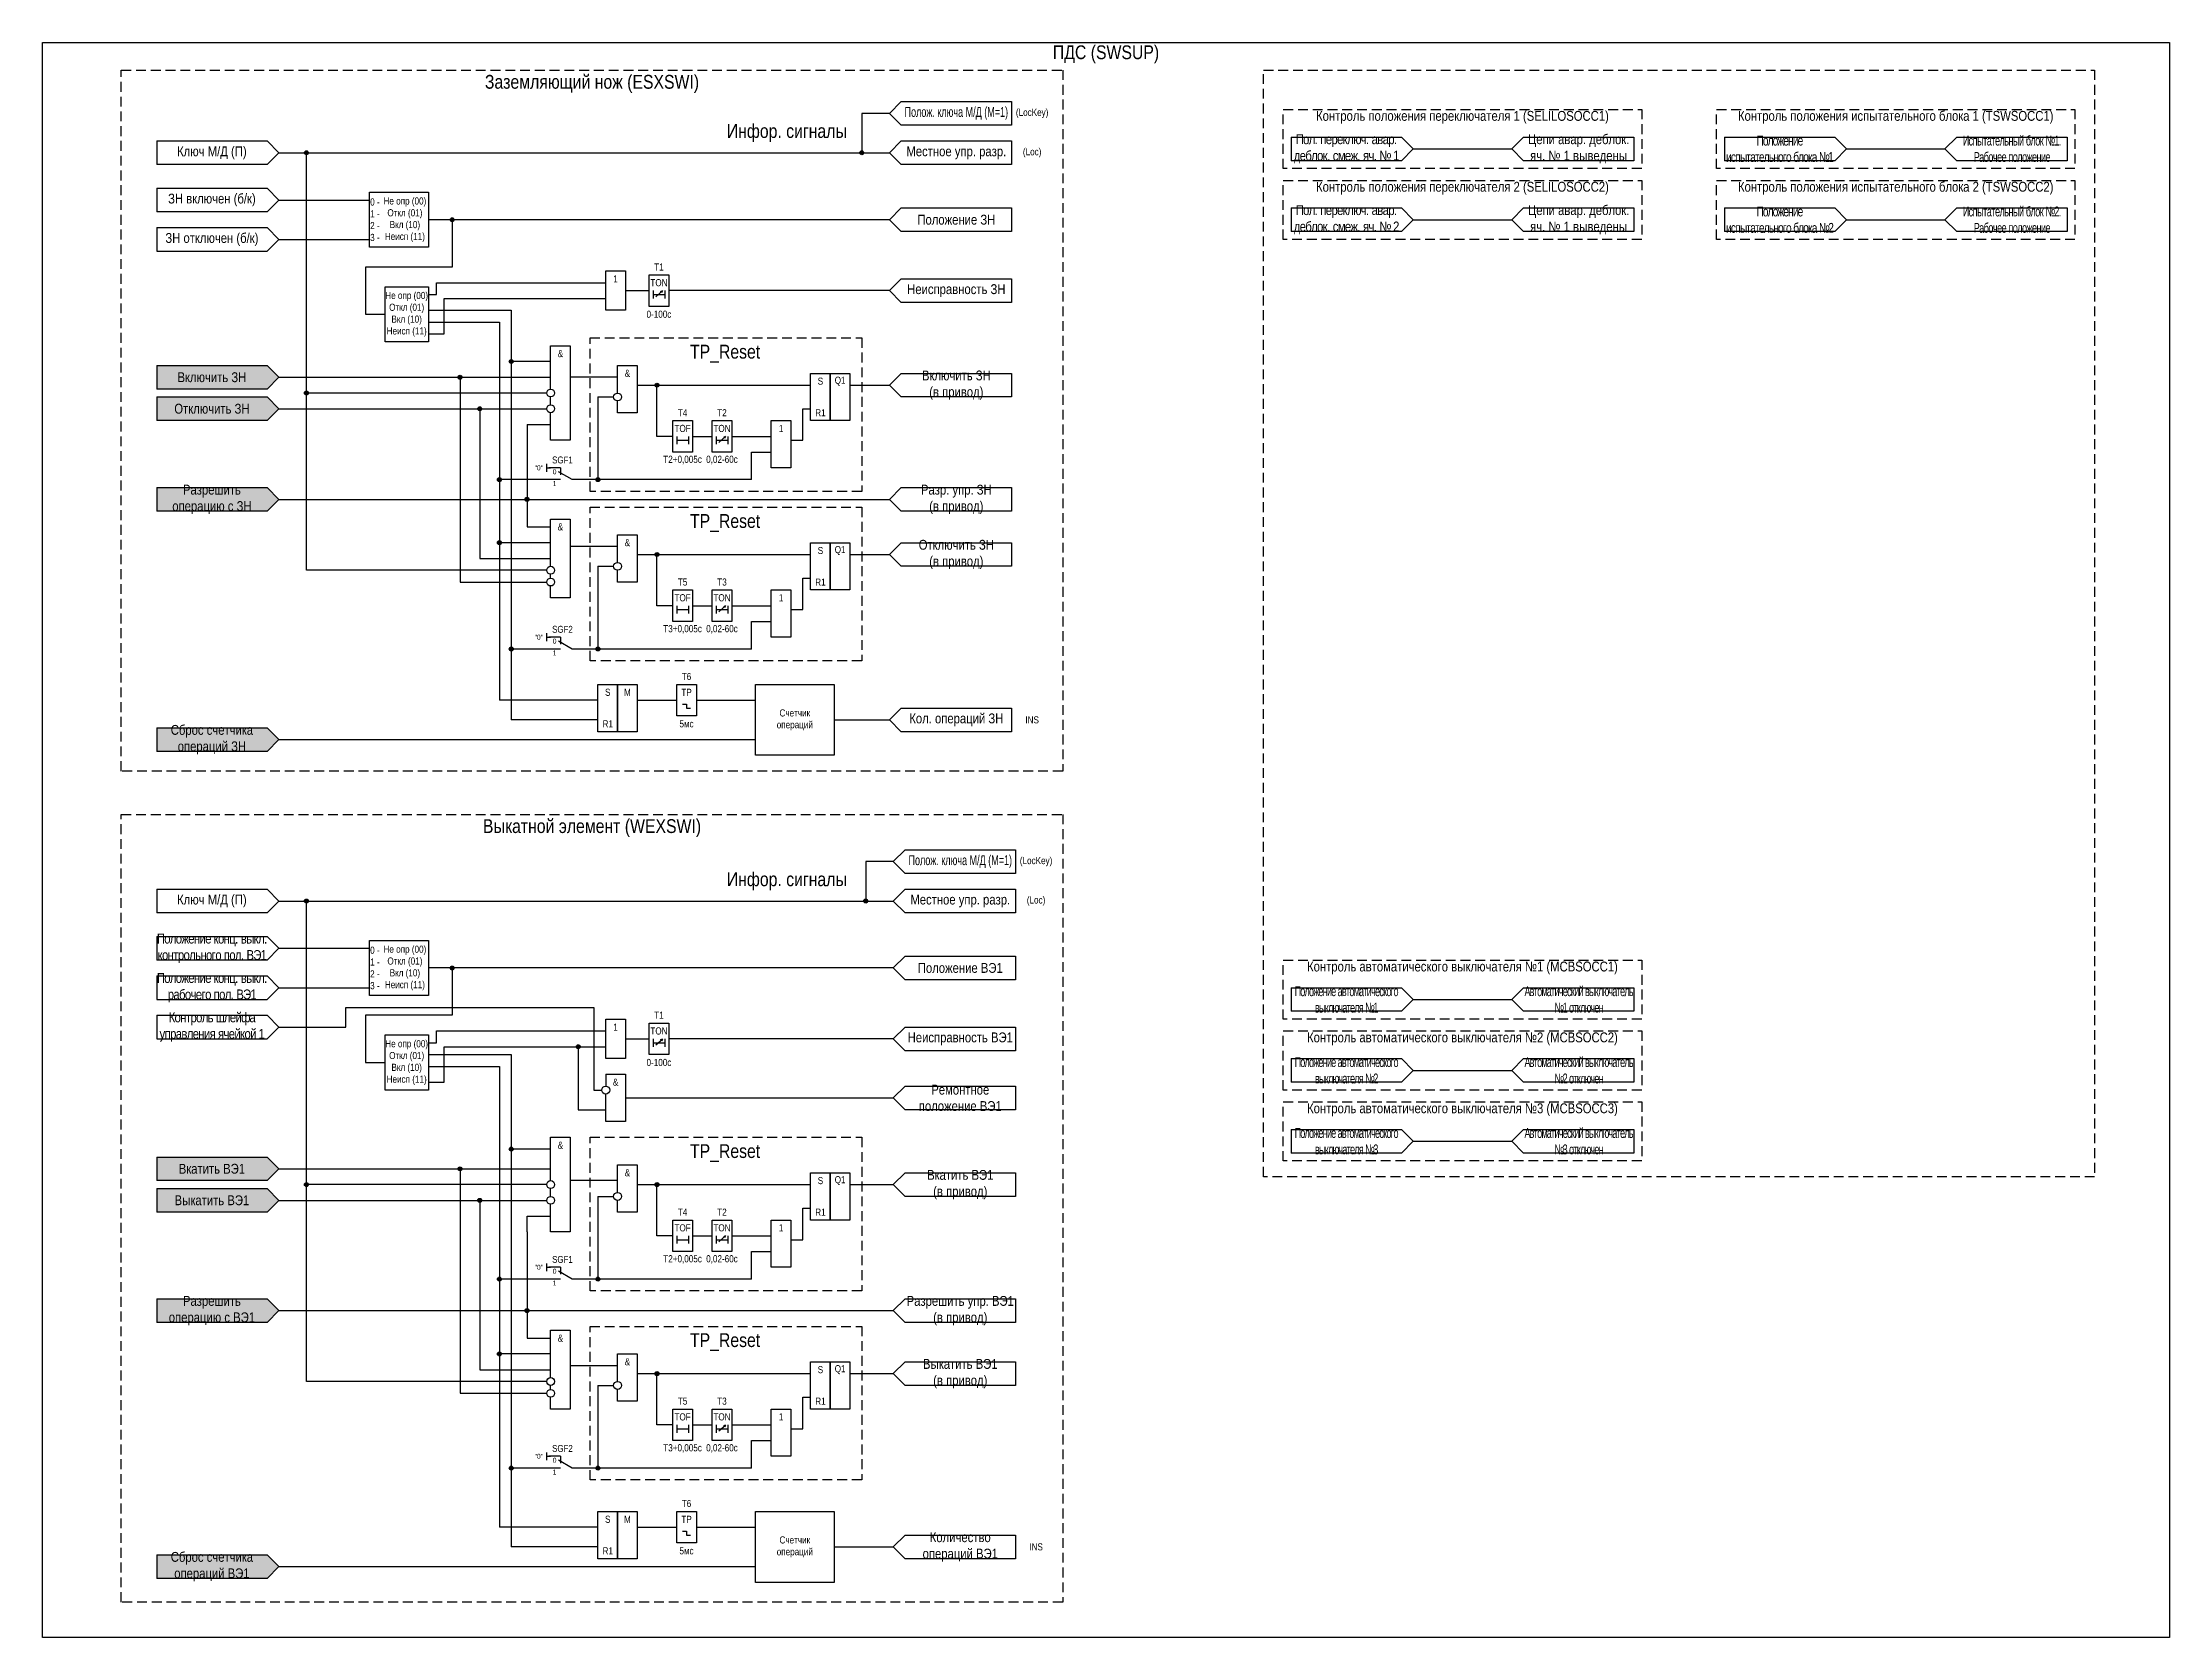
# Model space of a CAD drawing. Header units: millimetres. Extents: x -2185 to 310, y 0 to 555.
# Drawn here: x -2185 to -1645, y 7 to 412 of the extents above; entities that cross this region are included whole.
import ezdxf
from ezdxf.enums import TextEntityAlignment as Align

# ---------------------------------------------------------------- set-up
doc = ezdxf.new("R2010")
doc.units = ezdxf.units.MM
doc.linetypes.add('штриховая2', pattern=[0.375, 0.25, -0.125])
doc.layers.add('Основная', color=7, linetype='Continuous')
doc.styles.add('2.5_Gost_RD', font='ARIALN.TTF', dxfattribs={"height": 2.5})
doc.styles.add('3.5_Gost_RD', font='ARIALN.TTF', dxfattribs={"height": 3.5})
doc.styles.add('Вывод', font='ARIALN.TTF', dxfattribs={"height": 2.5})
doc.styles.add('Компонент', font='ARIALN.TTF', dxfattribs={"height": 3.5})

msp = doc.modelspace()

# ---------------------------------------------------------------- texts
at = {"color": 30, "ltscale": 100, "attachment_point": 5}
for s, insert, char_height, width, style in [('ПДС (SWSUP)', (-1915, 409), 3.5, 540, '3.5_Gost_RD'), ('Заземляющий нож (ESXSWI)', (-2045.5, 401.5), 3.5, 239, '3.5_Gost_RD'), ('{\\W0.8;Полож. ключа М/Д (М=1)}', (-1953, 394), 2.5, 28, '2.5_Gost_RD'), ('(LocKey)', (-1933.75, 394), 1.8, 7.5, '2.5_Gost_RD'), ('Контроль положения переключателя 1 (SELILOSOCC1)', (-1824.5, 393), 2.5, 91, '3.5_Gost_RD'), ('Контроль положения испытательного блока 1 (TSWSOCC1)', (-1714.5, 393), 2.5, 91, '3.5_Gost_RD'), ('Инфор. сигналы', (-1996, 389), 3.5, 31.8568, '3.5_Gost_RD'), ('Местное упр. разр.', (-1953, 384), 2.5, 28, '2.5_Gost_RD'), ('(Loc)', (-1933.75, 384), 1.8, 7.5, '2.5_Gost_RD'), ('Контроль положения переключателя 2 (SELILOSOCC2)', (-1824.5, 375), 2.5, 91, '3.5_Gost_RD'), ('Контроль положения испытательного блока 2 (TSWSOCC2)', (-1714.5, 375), 2.5, 91, '3.5_Gost_RD'), ('{\\C3;ТР_Reset}', (-2011.71, 333), 3.5, 43.4272, '3.5_Gost_RD'), ('{\\C3;ТР_Reset}', (-2011.71, 290), 3.5, 43.4272, '3.5_Gost_RD'), ('Выкатной элемент (WEXSWI)', (-2045.5, 212.5), 3.5, 239, '3.5_Gost_RD'), ('{\\W0.8;Полож. ключа М/Д (М=1)}', (-1952, 204), 2.5, 28, '2.5_Gost_RD'), ('(LocKey)', (-1932.75, 204), 1.8, 7.5, '2.5_Gost_RD'), ('Инфор. сигналы', (-1996, 199), 3.5, 30.8568, '3.5_Gost_RD'), ('Местное упр. разр.', (-1952, 194), 2.5, 28, '2.5_Gost_RD'), ('(Loc)', (-1932.75, 194), 1.8, 7.5, '2.5_Gost_RD'), ('Контроль автоматического выключателя №1 (MCBSOCC1)', (-1824.5, 177), 2.5, 91, '3.5_Gost_RD'), ('Контроль автоматического выключателя №2 (MCBSOCC2)', (-1824.5, 159), 2.5, 91, '3.5_Gost_RD'), ('Контроль автоматического выключателя №3 (MCBSOCC3)', (-1824.5, 141), 2.5, 91, '3.5_Gost_RD'), ('{\\C3;ТР_Reset}', (-2011.71, 130), 3.5, 43.4272, '3.5_Gost_RD'), ('{\\C3;ТР_Reset}', (-2011.71, 82), 3.5, 43.4272, '3.5_Gost_RD')]:
    msp.add_mtext(s, dxfattribs=dict(at, insert=insert, char_height=char_height, width=width, style=style))
at = {"ltscale": 100, "attachment_point": 5, "style": '2.5_Gost_RD'}
for s, insert, char_height, width in [('Цепи авар. деблок. яч. № 1 выведены', (-1795, 385), 2.5, 28), ('Ключ М/Д (П)', (-2142, 384), 2.5, 28), ('{\\T0.9;Пол. переключ. авар. деблок. смеж. яч. № 1}', (-1854, 385), 2.5, 28), ('{\\W0.9;\\T0.85;Положение испытательного блока №1}', (-1744, 385), 2.5, 28), ('{\\W0.8;\\T0.9;Испытательный блок №1. Рабочее положение}', (-1685, 385), 2.5, 28), ('ЗН включен (б/к)', (-2142, 372), 2.5, 28), ('Положение ЗН', (-1953, 367), 2.5, 28), ('{\\T0.9;Пол. переключ. авар. деблок. смеж. яч. № 2}', (-1854, 367), 2.5, 28), ('Цепи авар. деблок. яч. № 1 выведены', (-1795, 367), 2.5, 28), ('{\\W0.9;\\T0.85;Положение испытательного блока №2}', (-1744, 367), 2.5, 28), ('{\\W0.8;\\T0.9;Испытательный блок №2. Рабочее положение}', (-1685, 367), 2.5, 28), ('ЗН отключен (б/к)', (-2142, 362), 2.5, 28), ('1', (-2039.5, 352), 1.8, 5), ('TON', (-2028.5, 351), 1.8, 5), ('T1', (-2028.5, 355), 1.8, 5), ('Неисправность ЗН', (-1953, 349), 2.5, 28), ('0-100с', (-2028.5, 343), 1.8, 5), ('&', (-2053.5, 333), 1.8, 5), ('Включить ЗН', (-2142, 327), 2.5, 28), ('&', (-2036.5, 328), 1.8, 5), ('S', (-1987.5, 326), 1.8, 5), ('Q1', (-1982.5, 326), 1.8, 5), ('Включить ЗН^J(в привод)', (-1953, 325), 2.5, 28), ('Отключить ЗН', (-2142, 319), 2.5, 28), ('T4', (-2022.5, 318), 1.8, 5), ('T2', (-2012.5, 318), 1.8, 5), ('R1', (-1987.5, 318), 1.8, 5), ('TOF', (-2022.5, 314), 1.8, 5), ('TON', (-2012.5, 314), 1.8, 5), ('1', (-1997.5, 314), 1.8, 5), ('Т2+0,005с', (-2022.5, 306), 1.8, 5), ('0,02-60с', (-2012.5, 306), 1.8, 5), ('Разрешить операцию с ЗН', (-2142, 296), 2.5, 28), ('Разр. упр. ЗН^J(в привод)', (-1953, 296), 2.5, 28), ('&', (-2053.5, 289), 1.8, 5), ('&', (-2036.5, 285), 1.8, 5), ('S', (-1987.5, 283), 1.8, 5), ('Q1', (-1982.5, 283), 1.8, 5), ('Отключить ЗН^J(в привод)', (-1953, 282), 2.5, 28), ('T5', (-2022.5, 275), 1.8, 5), ('T3', (-2012.5, 275), 1.8, 5), ('R1', (-1987.5, 275), 1.8, 5), ('TOF', (-2022.5, 271), 1.8, 5), ('TON', (-2012.5, 271), 1.8, 5), ('1', (-1997.5, 271), 1.8, 5), ('Т3+0,005с', (-2022.5, 263), 1.8, 5), ('0,02-60с', (-2012.5, 263), 1.8, 5), ('T6', (-2021.5, 251), 1.8, 5), ('S', (-2041.5, 247), 1.8, 5), ('М', (-2036.5, 247), 1.8, 5), ('TP', (-2021.5, 247), 1.8, 5), ('Сброс счетчика операций ЗН', (-2142, 235), 2.5, 28), ('R1', (-2041.5, 239), 1.8, 5), ('5мс', (-2021.5, 239), 1.8, 5), ('Счетчик^Jопераций', (-1994, 240), 1.8, 20), ('Кол. операций ЗН', (-1953, 240), 2.5, 28), ('INS', (-1933.75, 240), 1.8, 7.5), ('Ключ М/Д (П)', (-2142, 194), 2.5, 28), ('{\\T0.9;Положение конц. выкл. контрольного пол. ВЭ1}', (-2142, 182), 2.5, 28), ('Положение ВЭ1', (-1952, 177), 2.5, 28), ('{\\T0.9;Положение конц. выкл. рабочего пол. ВЭ1}', (-2142, 172), 2.5, 28), ('{\\W0.8;\\T0.85;Положение автоматического выключателя №1}', (-1854, 169), 2.5, 28), ('{\\W0.8;\\T0.8;Автоматический выключатель №1 отключен}', (-1795, 169), 2.5, 28), ('{\\T0.9;Контроль шлейфа управления ячейкой 1}', (-2142, 162), 2.5, 28), ('1', (-2039.5, 162), 1.8, 5), ('T1', (-2028.5, 165), 1.8, 5), ('TON', (-2028.5, 161), 1.8, 5), ('Неисправность ВЭ1', (-1952, 159), 2.5, 28), ('0-100с', (-2028.5, 153), 1.8, 5), ('{\\W0.8;\\T0.85;Положение автоматического выключателя №2}', (-1854, 151), 2.5, 28), ('{\\W0.8;\\T0.8;Автоматический выключатель №2 отключен}', (-1795, 151), 2.5, 28), ('&', (-2039.5, 148), 1.8, 5), ('Ремонтное положение ВЭ1', (-1952, 144), 2.5, 28), ('{\\W0.8;\\T0.85;Положение автоматического выключателя №3}', (-1854, 133), 2.5, 28), ('{\\W0.8;\\T0.8;Автоматический выключатель №3 отключен}', (-1795, 133), 2.5, 28), ('&', (-2053.5, 132), 1.8, 5), ('Вкатить ВЭ1', (-2142, 126), 2.5, 28), ('&', (-2036.5, 125), 1.8, 5), ('Вкатить ВЭ1^J(в привод)', (-1952, 122), 2.5, 28), ('Выкатить ВЭ1', (-2142, 118), 2.5, 28), ('S', (-1987.5, 123), 1.8, 5), ('Q1', (-1982.5, 123), 1.8, 5), ('T4', (-2022.5, 115), 1.8, 5), ('T2', (-2012.5, 115), 1.8, 5), ('R1', (-1987.5, 115), 1.8, 5), ('TOF', (-2022.5, 111), 1.8, 5), ('TON', (-2012.5, 111), 1.8, 5), ('1', (-1997.5, 111), 1.8, 5), ('Т2+0,005с', (-2022.5, 103), 1.8, 5), ('0,02-60с', (-2012.5, 103), 1.8, 5), ('Разрешить операцию с ВЭ1', (-2142, 90), 2.5, 28), ('Разрешить упр. ВЭ1^J(в привод)', (-1952, 90), 2.5, 28), ('&', (-2053.5, 83), 1.8, 5), ('&', (-2036.5, 77), 1.8, 5), ('S', (-1987.5, 75), 1.8, 5), ('Q1', (-1982.5, 75), 1.8, 5), ('Выкатить ВЭ1^J(в привод)', (-1952, 74), 2.5, 28), ('T5', (-2022.5, 67), 1.8, 5), ('T3', (-2012.5, 67), 1.8, 5), ('R1', (-1987.5, 67), 1.8, 5), ('TOF', (-2022.5, 63), 1.8, 5), ('TON', (-2012.5, 63), 1.8, 5), ('1', (-1997.5, 63), 1.8, 5), ('Т3+0,005с', (-2022.5, 55), 1.8, 5), ('0,02-60с', (-2012.5, 55), 1.8, 5), ('S', (-2041.5, 37), 1.8, 5), ('М', (-2036.5, 37), 1.8, 5), ('TP', (-2021.5, 37), 1.8, 5), ('T6', (-2021.5, 41), 1.8, 5), ('Счетчик^Jопераций', (-1994, 30), 1.8, 20), ('Количество операций ВЭ1', (-1952, 30), 2.5, 28), ('Сброс счетчика операций ВЭ1', (-2142, 25), 2.5, 28), ('R1', (-2041.5, 29), 1.8, 5), ('5мс', (-2021.5, 29), 1.8, 5), ('INS', (-1932.75, 30), 1.8, 7.5)]:
    msp.add_mtext(s, dxfattribs=dict(at, insert=insert, char_height=char_height, width=width))
at = {"color": 3, "ltscale": 100, "char_height": 1.8, "attachment_point": 5, "style": '2.5_Gost_RD'}
for s, insert, width in [('Не опр (00)\\PОткл (01)\\PВкл (10)\\PНеисп (11)', (-2093, 367), 11), ('0 -\\P1 -\\P2 - \\P3 -', (-2100.62, 367), 3.25), ('Не опр (00)\\PОткл (01)\\PВкл (10)\\PНеисп (11)', (-2092.55, 343), 10.8986), ('0 -\\P1 -\\P2 - \\P3 -', (-2100.62, 177), 3.25), ('Не опр (00)\\PОткл (01)\\PВкл (10)\\PНеисп (11)', (-2093, 177), 11), ('Не опр (00)\\PОткл (01)\\PВкл (10)\\PНеисп (11)', (-2092.55, 153), 10.8986)]:
    msp.add_mtext(s, dxfattribs=dict(at, insert=insert, width=width))

# ---------------------------------------------------------------- blocks, each defined once
blk = doc.blocks.new('Точка')
at = {"ltscale": 100}
h = blk.add_hatch(color=256, dxfattribs=at)
h.dxf.hatch_style = 1
edge = h.paths.add_edge_path()
edge.add_arc((0, 0), 0.5, 0, 360)
blk.add_circle((0, 0), 0.5, dxfattribs=at)
blk = doc.blocks.new('*U78')
at = {"layer": 'Основная', "color": 0}
blk.add_line((0, 0), (7, 4), dxfattribs=at)
at = {"layer": 'Основная', "ltscale": 0.35}
blk.add_line((6, 6), (6, 2.5), dxfattribs=at)
blk = doc.blocks.new('*U80')
at = {"layer": 'Основная', "color": 0}
for p, q in [((-3, 6), (-9, 6)), ((-3, 0), (-9, 0)), ((9, 0), (3, 0))]:
    blk.add_line(p, q, dxfattribs=at)
at = {"layer": 'Основная', "ltscale": 0.25, "xscale": -1}
blk.add_blockref('*U78', (3, 0), dxfattribs=at)
at = {"layer": 'Основная'}
for tag, height, style, p in [('ОУ', 3.5, 'Компонент', (-2, 10)), ('В1', 2.5, 'Вывод', (-14, 6)), ('В2', 2.5, 'Вывод', (-6, 4)), ('В3', 2.5, 'Вывод', (-6, -2))]:
    blk.add_attdef(tag, text='', height=height, dxfattribs=dict(at, style=style)).set_placement(p, align=Align.MIDDLE_CENTER)

# ---------------------------------------------------------------- hatches: boundary and pattern name
at = {"ltscale": 100, "true_color": 0x5496bb}
h = msp.add_hatch(color=153, dxfattribs=at)
h.dxf.hatch_style = 1
h.paths.add_polyline_path([(-2156, 330), (-2128, 330), (-2125, 327), (-2128, 324), (-2156, 324)])
h = msp.add_hatch(color=153, dxfattribs=at)
h.dxf.hatch_style = 1
h.paths.add_polyline_path([(-2156, 322), (-2128, 322), (-2125, 319), (-2128, 316), (-2156, 316)])
h = msp.add_hatch(color=153, dxfattribs=at)
h.dxf.hatch_style = 1
h.paths.add_polyline_path([(-2156, 299), (-2128, 299), (-2125, 296), (-2128, 293), (-2156, 293)])
h = msp.add_hatch(color=153, dxfattribs=at)
h.dxf.hatch_style = 1
h.paths.add_polyline_path([(-2156, 238), (-2128, 238), (-2125, 235), (-2128, 232), (-2156, 232)])
h = msp.add_hatch(color=153, dxfattribs=at)
h.dxf.hatch_style = 1
h.paths.add_polyline_path([(-2156, 129), (-2128, 129), (-2125, 126), (-2128, 123), (-2156, 123)])
h = msp.add_hatch(color=153, dxfattribs=at)
h.dxf.hatch_style = 1
h.paths.add_polyline_path([(-2156, 121), (-2128, 121), (-2125, 118), (-2128, 115), (-2156, 115)])
h = msp.add_hatch(color=153, dxfattribs=at)
h.dxf.hatch_style = 1
h.paths.add_polyline_path([(-2156, 93), (-2128, 93), (-2125, 90), (-2128, 87), (-2156, 87)])
h = msp.add_hatch(color=153, dxfattribs=at)
h.dxf.hatch_style = 1
h.paths.add_polyline_path([(-2156, 28), (-2128, 28), (-2125, 25), (-2128, 22), (-2156, 22)])

# ---------------------------------------------------------------- linework, layer by layer
at = {"color": 30, "ltscale": 100}
for p, q in [((-1967, 397), (-1970, 394)), ((-1967, 397), (-1939, 397)), ((-1970, 394), (-1977, 394)), ((-1977, 394), (-1977, 384)), ((-1970, 394), (-1967, 391)), ((-1939, 391), (-1967, 391)), ((-2125, 384), (-1970, 384)), ((-2118, 278), (-2118, 384)), ((-1967, 387), (-1970, 384)), ((-1970, 384), (-1967, 381)), ((-1967, 387), (-1939, 387)), ((-1939, 381), (-1967, 381)), ((-2057, 323), (-2118, 323)), ((-2057, 278), (-2118, 278)), ((-1966, 207), (-1969, 204)), ((-1966, 207), (-1938, 207)), ((-1969, 204), (-1976, 204)), ((-1976, 204), (-1976, 194)), ((-1969, 204), (-1966, 201)), ((-1938, 201), (-1966, 201)), ((-1966, 197), (-1969, 194)), ((-1966, 197), (-1938, 197)), ((-2125, 194), (-1969, 194)), ((-2118, 72), (-2118, 194)), ((-1969, 194), (-1966, 191)), ((-1938, 191), (-1966, 191)), ((-2057, 122), (-2118, 122)), ((-2057, 72), (-2118, 72))]:
    msp.add_line(p, q, dxfattribs=at)
at = {"ltscale": 100}
for p, q in [((-2156, 387), (-2128, 387)), ((-2156, 387), (-2156, 381)), ((-2128, 387), (-2125, 384)), ((-2125, 384), (-2128, 381)), ((-1868, 388), (-1840, 388)), ((-1868, 388), (-1868, 382)), ((-1840, 388), (-1837, 385)), ((-1837, 385), (-1840, 382)), ((-1837, 385), (-1812, 385)), ((-1809, 388), (-1812, 385)), ((-1812, 385), (-1809, 382)), ((-1809, 388), (-1781, 388)), ((-1758, 388), (-1730, 388)), ((-1758, 388), (-1758, 382)), ((-1730, 388), (-1727, 385)), ((-1727, 385), (-1730, 382)), ((-1727, 385), (-1702, 385)), ((-1699, 388), (-1702, 385)), ((-1702, 385), (-1699, 382)), ((-1699, 388), (-1671, 388)), ((-2128, 381), (-2156, 381)), ((-1840, 382), (-1868, 382)), ((-1781, 382), (-1809, 382)), ((-1730, 382), (-1758, 382)), ((-1671, 382), (-1699, 382)), ((-2156, 375), (-2128, 375)), ((-2156, 375), (-2156, 369)), ((-2128, 375), (-2125, 372)), ((-2128, 369), (-2156, 369)), ((-2125, 372), (-2128, 369)), ((-1967, 370), (-1970, 367)), ((-1967, 370), (-1939, 370)), ((-1868, 370), (-1840, 370)), ((-1868, 370), (-1868, 364)), ((-1840, 370), (-1837, 367)), ((-1809, 370), (-1812, 367)), ((-1809, 370), (-1781, 370)), ((-1758, 370), (-1730, 370)), ((-1758, 370), (-1758, 364)), ((-1730, 370), (-1727, 367)), ((-1699, 370), (-1702, 367)), ((-1699, 370), (-1671, 370)), ((-2156, 365), (-2128, 365)), ((-2156, 365), (-2156, 359)), ((-2128, 365), (-2125, 362)), ((-2125, 362), (-2128, 359)), ((-2125, 362), (-2102, 362)), ((-1970, 367), (-2087, 367)), ((-2081, 367), (-2081, 355)), ((-1970, 367), (-1967, 364)), ((-1939, 364), (-1967, 364)), ((-1840, 364), (-1868, 364)), ((-1837, 367), (-1840, 364)), ((-1837, 367), (-1812, 367)), ((-1812, 367), (-1809, 364)), ((-1781, 364), (-1809, 364)), ((-1730, 364), (-1758, 364)), ((-1727, 367), (-1730, 364)), ((-1727, 367), (-1702, 367)), ((-1702, 367), (-1699, 364)), ((-1671, 364), (-1699, 364)), ((-2156, 359), (-2128, 359)), ((-2081, 355), (-2103, 355)), ((-2103, 355), (-2103, 343)), ((-2085, 351), (-2042, 351)), ((-2085, 348), (-2085, 351)), ((-1967, 352), (-1970, 349)), ((-1967, 352), (-1939, 352)), ((-2087, 348), (-2085, 348)), ((-2083, 346), (-2083, 347)), ((-2083, 347), (-2042, 347)), ((-2083, 338), (-2083, 346)), ((-2037, 349), (-2031, 349)), ((-1970, 349), (-2026, 349)), ((-2026, 349), (-2026, 349)), ((-1970, 349), (-1967, 346)), ((-1939, 346), (-1967, 346)), ((-2103, 343), (-2098, 343)), ((-2087, 344), (-2066, 344)), ((-2087, 341), (-2069, 341)), ((-2069, 341), (-2069, 286)), ((-2066, 344), (-2066, 240)), ((-2087, 338), (-2083, 338)), ((-2156, 330), (-2128, 330)), ((-2156, 330), (-2156, 324)), ((-2128, 330), (-2125, 327)), ((-2056, 331), (-2066, 331)), ((-2125, 327), (-2128, 324)), ((-2125, 327), (-2056, 327)), ((-2079, 327), (-2079, 275)), ((-2039, 327), (-2051, 327)), ((-2034, 325), (-1990, 325)), ((-2029, 312), (-2029, 325)), ((-1980, 325), (-1970, 325)), ((-1967, 328), (-1970, 325)), ((-1970, 325), (-1967, 322)), ((-1967, 328), (-1939, 328)), ((-2128, 324), (-2156, 324)), ((-2156, 322), (-2128, 322)), ((-2156, 322), (-2156, 316)), ((-2128, 322), (-2125, 319)), ((-2125, 319), (-2128, 316)), ((-2125, 319), (-2057, 319)), ((-2074, 319), (-2074, 281)), ((-2044, 322), (-2044, 301)), ((-2044, 322), (-2040, 322)), ((-1992, 311), (-1992, 319)), ((-1992, 319), (-1990, 319)), ((-1939, 322), (-1967, 322)), ((-2128, 316), (-2156, 316)), ((-2062, 315), (-2056, 315)), ((-2062, 315), (-2062, 289)), ((-2025, 312), (-2029, 312)), ((-2020, 312), (-2015, 312)), ((-2010, 312), (-2010, 312)), ((-2010, 312), (-2000, 312)), ((-2005, 308), (-2000, 308)), ((-2005, 301), (-2005, 308)), ((-1995, 311), (-1992, 311)), ((-2156, 299), (-2128, 299)), ((-2156, 299), (-2156, 293)), ((-2128, 299), (-2125, 296)), ((-1967, 299), (-1970, 296)), ((-1967, 299), (-1939, 299)), ((-2128, 293), (-2156, 293)), ((-2125, 296), (-2128, 293)), ((-2125, 296), (-2062, 296)), ((-2062, 296), (-1970, 296)), ((-1970, 296), (-1967, 293)), ((-1939, 293), (-1967, 293)), ((-2062, 289), (-2056, 289)), ((-2074, 281), (-2056, 281)), ((-2069, 286), (-2069, 245)), ((-2056, 285), (-2069, 285)), ((-2039, 284), (-2051, 284)), ((-2034, 282), (-1990, 282)), ((-2029, 269), (-2029, 282)), ((-1980, 282), (-1970, 282)), ((-1967, 285), (-1970, 282)), ((-1970, 282), (-1967, 279)), ((-1967, 285), (-1939, 285)), ((-2044, 279), (-2044, 258)), ((-2044, 279), (-2040, 279)), ((-1992, 268), (-1992, 276)), ((-1992, 276), (-1990, 276)), ((-1939, 279), (-1967, 279)), ((-2079, 275), (-2057, 275)), ((-2025, 269), (-2029, 269)), ((-2020, 269), (-2015, 269)), ((-2010, 269), (-2010, 269)), ((-2010, 269), (-2000, 269)), ((-2005, 265), (-2000, 265)), ((-2005, 258), (-2005, 265)), ((-1995, 268), (-1992, 268)), ((-2044, 245), (-2069, 245)), ((-2034, 245), (-2024, 245)), ((-2021.5, 243), (-2020.5, 243)), ((-2019, 245), (-2004, 245)), ((-1967, 243), (-1970, 240)), ((-1967, 243), (-1939, 243)), ((-2156, 238), (-2128, 238)), ((-2156, 238), (-2156, 232)), ((-2128, 238), (-2125, 235)), ((-2044, 240), (-2066, 240)), ((-1970, 240), (-1967, 237)), ((-2125, 235), (-2128, 232)), ((-2125, 235), (-2004, 235)), ((-1939, 237), (-1967, 237)), ((-2128, 232), (-2156, 232)), ((-2156, 197), (-2128, 197)), ((-2156, 197), (-2156, 191)), ((-2128, 197), (-2125, 194)), ((-2128, 191), (-2156, 191)), ((-2125, 194), (-2128, 191)), ((-2156, 185), (-2128, 185)), ((-2156, 185), (-2156, 179)), ((-2128, 185), (-2125, 182)), ((-2128, 179), (-2156, 179)), ((-2125, 182), (-2128, 179)), ((-1966, 180), (-1969, 177)), ((-1966, 180), (-1938, 180)), ((-2156, 175), (-2128, 175)), ((-2156, 175), (-2156, 169)), ((-2128, 175), (-2125, 172)), ((-1969, 177), (-2087, 177)), ((-2081, 177), (-2081, 165)), ((-1969, 177), (-1966, 174)), ((-1938, 174), (-1966, 174)), ((-2156, 169), (-2128, 169)), ((-2125, 172), (-2128, 169)), ((-2125, 172), (-2102, 172)), ((-1868, 172), (-1840, 172)), ((-1868, 172), (-1868, 166)), ((-1840, 172), (-1837, 169)), ((-1837, 169), (-1840, 166)), ((-1837, 169), (-1812, 169)), ((-1809, 172), (-1812, 169)), ((-1812, 169), (-1809, 166)), ((-1809, 172), (-1781, 172)), ((-2156, 165), (-2128, 165)), ((-2156, 165), (-2156, 159)), ((-2128, 165), (-2125, 162)), ((-2108, 162), (-2108, 167)), ((-2108, 167), (-2045, 167)), ((-2081, 165), (-2103, 165)), ((-2103, 165), (-2103, 153)), ((-2045, 167), (-2045, 146)), ((-1840, 166), (-1868, 166)), ((-1781, 166), (-1809, 166)), ((-2156, 159), (-2128, 159)), ((-2125, 162), (-2128, 159)), ((-2125, 162), (-2108, 162)), ((-2087, 158), (-2085, 158)), ((-2085, 161), (-2042, 161)), ((-2085, 158), (-2085, 161)), ((-2083, 156), (-2083, 157)), ((-2083, 157), (-2042, 157)), ((-2049, 157), (-2049, 141)), ((-2037, 159), (-2031, 159)), ((-1969, 159), (-2026, 159)), ((-2026, 159), (-2026, 159)), ((-1966, 162), (-1969, 159)), ((-1969, 159), (-1966, 156)), ((-1966, 162), (-1938, 162)), ((-2103, 153), (-2098, 153)), ((-2087, 155), (-2066, 155)), ((-2087, 152), (-2069, 152)), ((-2083, 148), (-2083, 156)), ((-2069, 152), (-2069, 80)), ((-2066, 155), (-2066, 30)), ((-1938, 156), (-1966, 156)), ((-1868, 154), (-1840, 154)), ((-1868, 154), (-1868, 148)), ((-1840, 154), (-1837, 151)), ((-1809, 154), (-1812, 151)), ((-1809, 154), (-1781, 154)), ((-2087, 148), (-2083, 148)), ((-2045, 146), (-2043, 146)), ((-2042, 150), (-2037, 150)), ((-2042, 150), (-2042, 147)), ((-2037, 150), (-2037, 138)), ((-1966, 147), (-1969, 144)), ((-1966, 147), (-1938, 147)), ((-1840, 148), (-1868, 148)), ((-1837, 151), (-1840, 148)), ((-1837, 151), (-1812, 151)), ((-1812, 151), (-1809, 148)), ((-1781, 148), (-1809, 148)), ((-2049, 141), (-2042, 141)), ((-2042, 144), (-2042, 145)), ((-2042, 138), (-2042, 144)), ((-2037, 144), (-1969, 144)), ((-1969, 144), (-1966, 141)), ((-1938, 141), (-1966, 141)), ((-2037, 138), (-2042, 138)), ((-1868, 136), (-1840, 136)), ((-1868, 136), (-1868, 130)), ((-1840, 136), (-1837, 133)), ((-1809, 136), (-1812, 133)), ((-1809, 136), (-1781, 136)), ((-2056, 131), (-2066, 131)), ((-1840, 130), (-1868, 130)), ((-1837, 133), (-1840, 130)), ((-1837, 133), (-1812, 133)), ((-1812, 133), (-1809, 130)), ((-1781, 130), (-1809, 130)), ((-2156, 129), (-2128, 129)), ((-2156, 129), (-2156, 123)), ((-2128, 129), (-2125, 126)), ((-2125, 126), (-2128, 123)), ((-2125, 126), (-2056, 126)), ((-2079, 126), (-2079, 69)), ((-1966, 125), (-1969, 122)), ((-1966, 125), (-1938, 125)), ((-2128, 123), (-2156, 123)), ((-2156, 121), (-2128, 121)), ((-2156, 121), (-2156, 115)), ((-2128, 121), (-2125, 118)), ((-2039, 123), (-2051, 123)), ((-2044, 119), (-2044, 98)), ((-2044, 119), (-2040, 119)), ((-2034, 122), (-1990, 122)), ((-2029, 109), (-2029, 122)), ((-1980, 122), (-1969, 122)), ((-1969, 122), (-1966, 119)), ((-1938, 119), (-1966, 119)), ((-2128, 115), (-2156, 115)), ((-2125, 118), (-2128, 115)), ((-2125, 118), (-2057, 118)), ((-2074, 118), (-2074, 75)), ((-2062, 110), (-2062, 114)), ((-2062, 114), (-2056, 114)), ((-1992, 108), (-1992, 116)), ((-1992, 116), (-1990, 116)), ((-2062, 110), (-2062, 83)), ((-2025, 109), (-2029, 109)), ((-2020, 109), (-2015, 109)), ((-2010, 109), (-2010, 109)), ((-2010, 109), (-2000, 109)), ((-1995, 108), (-1992, 108)), ((-2005, 105), (-2000, 105)), ((-2005, 98), (-2005, 105)), ((-2156, 93), (-2128, 93)), ((-2156, 93), (-2156, 87)), ((-2128, 93), (-2125, 90)), ((-1966, 93), (-1969, 90)), ((-1966, 93), (-1938, 93)), ((-2128, 87), (-2156, 87)), ((-2125, 90), (-2128, 87)), ((-1969, 90), (-1966, 87)), ((-1938, 87), (-1966, 87)), ((-2062, 83), (-2056, 83)), ((-2069, 80), (-2069, 35)), ((-2056, 79), (-2069, 79)), ((-2039, 76), (-2051, 76)), ((-1966, 77), (-1969, 74)), ((-1966, 77), (-1938, 77)), ((-2074, 75), (-2056, 75)), ((-2044, 71), (-2044, 50)), ((-2044, 71), (-2040, 71)), ((-2034, 74), (-1990, 74)), ((-2029, 61), (-2029, 74)), ((-1980, 74), (-1969, 74)), ((-1969, 74), (-1966, 71)), ((-1938, 71), (-1966, 71)), ((-2079, 69), (-2057, 69)), ((-1992, 60), (-1992, 68)), ((-1992, 68), (-1990, 68)), ((-2025, 61), (-2029, 61)), ((-2020, 61), (-2015, 61)), ((-2010, 61), (-2010, 61)), ((-2010, 61), (-2000, 61)), ((-1995, 60), (-1992, 60)), ((-2005, 57), (-2000, 57)), ((-2005, 50), (-2005, 57)), ((-2044, 35), (-2069, 35)), ((-2034, 35), (-2024, 35)), ((-2021.5, 33), (-2020.5, 33)), ((-2019, 35), (-2004, 35)), ((-1966, 33), (-1969, 30)), ((-1966, 33), (-1938, 33)), ((-2156, 28), (-2128, 28)), ((-2156, 28), (-2156, 22)), ((-2128, 28), (-2125, 25)), ((-2044, 30), (-2066, 30)), ((-1969, 30), (-1966, 27)), ((-1938, 27), (-1966, 27)), ((-2128, 22), (-2156, 22)), ((-2125, 25), (-2128, 22)), ((-2125, 25), (-2004, 25))]:
    msp.add_line(p, q, dxfattribs=at)
at = {"color": 7, "ltscale": 100}
for p, q in [((-2125, 372), (-2102, 372)), ((-2029.3, 347.46), (-2027.63, 348.95)), ((-2027.63, 348.95), (-2028.15, 348.73)), ((-2027.63, 348.95), (-2027.89, 348.48)), ((-2013.3, 310.46), (-2011.63, 311.95)), ((-2011.63, 311.95), (-2012.15, 311.73)), ((-2011.63, 311.95), (-2011.89, 311.48)), ((-2013.3, 267.46), (-2011.63, 268.95)), ((-2011.63, 268.95), (-2012.15, 268.73)), ((-2011.63, 268.95), (-2011.89, 268.48)), ((-2125, 182), (-2102, 182)), ((-2029.3, 157.46), (-2027.63, 158.95)), ((-2027.63, 158.95), (-2028.15, 158.73)), ((-2027.63, 158.95), (-2027.89, 158.48)), ((-2013.3, 107.46), (-2011.63, 108.95)), ((-2011.63, 108.95), (-2012.15, 108.73)), ((-2011.63, 108.95), (-2011.89, 108.48)), ((-2013.3, 59.46), (-2011.63, 60.95)), ((-2011.63, 60.95), (-2012.15, 60.73)), ((-2011.63, 60.95), (-2011.89, 60.48))]:
    msp.add_line(p, q, dxfattribs=at)
at = {"color": 3, "ltscale": 100}
for p, q in [((-2057, 303), (-2057, 305)), ((-2057, 304), (-2056, 304)), ((-2056, 301), (-2069, 301)), ((-2005, 301), (-2050, 301)), ((-2057, 260), (-2057, 262)), ((-2057, 261), (-2056, 261)), ((-2056, 258), (-2066, 258)), ((-2005, 258), (-2050, 258)), ((-2056, 98), (-2069, 98)), ((-2057, 100), (-2057, 102)), ((-2057, 101), (-2056, 101)), ((-2005, 98), (-2050, 98)), ((-2125, 90), (-2062, 90)), ((-2062, 90), (-1969, 90)), ((-2057, 52), (-2057, 54)), ((-2056, 50), (-2066, 50)), ((-2057, 53), (-2056, 53)), ((-2005, 50), (-2050, 50))]:
    msp.add_line(p, q, dxfattribs=at)
at = {"ltscale": 100}
for points in [[(-2185, 412), (-1645, 412), (-1645, 7), (-2185, 7)], [(-2042, 354), (-2037, 354), (-2037, 344), (-2042, 344)], [(-2031, 353), (-2026, 353), (-2026, 345), (-2031, 345)], [(-2098, 350), (-2087, 350), (-2087, 336), (-2098, 336)], [(-1990, 328), (-1985, 328), (-1985, 316), (-1990, 316)], [(-1985, 328), (-1980, 328), (-1980, 316), (-1985, 316)], [(-2025, 316), (-2020, 316), (-2020, 308), (-2025, 308)], [(-2015, 316), (-2010, 316), (-2010, 308), (-2015, 308)], [(-2000, 316), (-1995, 316), (-1995, 304), (-2000, 304)], [(-1990, 285), (-1985, 285), (-1985, 273), (-1990, 273)], [(-1985, 285), (-1980, 285), (-1980, 273), (-1985, 273)], [(-2025, 273), (-2020, 273), (-2020, 265), (-2025, 265)], [(-2015, 273), (-2010, 273), (-2010, 265), (-2015, 265)], [(-2000, 273), (-1995, 273), (-1995, 261), (-2000, 261)], [(-2044, 249), (-2039, 249), (-2039, 237), (-2044, 237)], [(-2039, 249), (-2034, 249), (-2034, 237), (-2039, 237)], [(-2024, 249), (-2019, 249), (-2019, 241), (-2024, 241)], [(-2004, 249), (-1984, 249), (-1984, 231), (-2004, 231)], [(-2042, 164), (-2037, 164), (-2037, 154), (-2042, 154)], [(-2031, 163), (-2026, 163), (-2026, 155), (-2031, 155)], [(-2098, 160), (-2087, 160), (-2087, 146), (-2098, 146)], [(-1990, 125), (-1985, 125), (-1985, 113), (-1990, 113)], [(-1985, 125), (-1980, 125), (-1980, 113), (-1985, 113)], [(-2025, 113), (-2020, 113), (-2020, 105), (-2025, 105)], [(-2015, 113), (-2010, 113), (-2010, 105), (-2015, 105)], [(-2000, 113), (-1995, 113), (-1995, 101), (-2000, 101)], [(-1990, 77), (-1985, 77), (-1985, 65), (-1990, 65)], [(-1985, 77), (-1980, 77), (-1980, 65), (-1985, 65)], [(-2025, 65), (-2020, 65), (-2020, 57), (-2025, 57)], [(-2015, 65), (-2010, 65), (-2010, 57), (-2015, 57)], [(-2000, 65), (-1995, 65), (-1995, 53), (-2000, 53)], [(-2044, 39), (-2039, 39), (-2039, 27), (-2044, 27)], [(-2039, 39), (-2034, 39), (-2034, 27), (-2039, 27)], [(-2024, 39), (-2019, 39), (-2019, 31), (-2024, 31)], [(-2004, 39), (-1984, 39), (-1984, 21), (-2004, 21)]]:
    msp.add_lwpolyline(points, close=True, dxfattribs=at)
at = {"linetype": 'штриховая2', "ltscale": 10}
for points in [[(-1926, 227), (-2165, 227), (-2165, 405), (-1926, 405)], [(-1875, 405), (-1664, 405), (-1664, 124), (-1875, 124)], [(-1870, 395), (-1779, 395), (-1779, 380), (-1870, 380)], [(-1760, 395), (-1669, 395), (-1669, 380), (-1760, 380)], [(-1870, 377), (-1779, 377), (-1779, 362), (-1870, 362)], [(-1760, 377), (-1669, 377), (-1669, 362), (-1760, 362)], [(-2046, 337), (-1977, 337), (-1977, 298), (-2046, 298)], [(-2046, 294), (-1977, 294), (-1977, 255), (-2046, 255)], [(-1926, 16), (-2165, 16), (-2165, 216), (-1926, 216)], [(-1870, 179), (-1779, 179), (-1779, 164), (-1870, 164)], [(-1870, 161), (-1779, 161), (-1779, 146), (-1870, 146)], [(-1870, 143), (-1779, 143), (-1779, 128), (-1870, 128)], [(-2046, 134), (-1977, 134), (-1977, 95), (-2046, 95)], [(-2046, 86), (-1977, 86), (-1977, 47), (-2046, 47)]]:
    msp.add_lwpolyline(points, close=True, dxfattribs=at)
at = {"color": 30, "ltscale": 100}
for points in [[(-1970, 394), (-1967, 397), (-1939, 397), (-1939, 391), (-1967, 391), (-1970, 394)], [(-1970, 384), (-1967, 387), (-1939, 387), (-1939, 381), (-1967, 381), (-1970, 384)], [(-1969, 204), (-1966, 207), (-1938, 207), (-1938, 201), (-1966, 201), (-1969, 204)], [(-1969, 194), (-1966, 197), (-1938, 197), (-1938, 191), (-1966, 191), (-1969, 194)]]:
    msp.add_lwpolyline(points, dxfattribs=at)
at = {"ltscale": 100}
for points in [[(-1812, 385), (-1809, 388), (-1781, 388), (-1781, 382), (-1809, 382), (-1812, 385)], [(-1702, 385), (-1699, 388), (-1671, 388), (-1671, 382), (-1699, 382), (-1702, 385)], [(-1970, 367), (-1967, 370), (-1939, 370), (-1939, 364), (-1967, 364), (-1970, 367)], [(-1812, 367), (-1809, 370), (-1781, 370), (-1781, 364), (-1809, 364), (-1812, 367)], [(-1702, 367), (-1699, 370), (-1671, 370), (-1671, 364), (-1699, 364), (-1702, 367)], [(-1970, 349), (-1967, 352), (-1939, 352), (-1939, 346), (-1967, 346), (-1970, 349)], [(-2030, 349), (-2030, 347)], [(-2030, 348), (-2027, 348)], [(-2027, 349), (-2027, 347)], [(-2056, 324), (-2056, 335), (-2051, 335), (-2051, 311), (-2056, 311), (-2056, 318)], [(-2039, 327), (-2039, 330)], [(-2039, 329), (-2039, 330), (-2034, 330), (-2034, 318), (-2039, 318), (-2039, 321)], [(-2039, 323), (-2039, 327)], [(-1970, 325), (-1967, 328), (-1939, 328), (-1939, 322), (-1967, 322), (-1970, 325)], [(-2056, 320), (-2056, 322)], [(-2024, 312), (-2024, 310)], [(-2024, 311), (-2021, 311)], [(-2021, 312), (-2021, 310)], [(-2014, 312), (-2014, 310)], [(-2014, 311), (-2011, 311)], [(-2011, 312), (-2011, 310)], [(-1970, 296), (-1967, 299), (-1939, 299), (-1939, 293), (-1967, 293), (-1970, 296)], [(-2056, 279), (-2056, 291), (-2051, 291), (-2051, 271), (-2056, 271), (-2056, 274)], [(-2039, 284), (-2039, 287)], [(-2039, 286), (-2039, 287), (-2034, 287), (-2034, 275), (-2039, 275), (-2039, 278)], [(-2039, 280), (-2039, 284)], [(-1970, 282), (-1967, 285), (-1939, 285), (-1939, 279), (-1967, 279), (-1970, 282)], [(-2056, 276), (-2056, 277)], [(-2024, 269), (-2024, 267)], [(-2024, 268), (-2021, 268)], [(-2021, 269), (-2021, 267)], [(-2014, 269), (-2014, 267)], [(-2014, 268), (-2011, 268)], [(-2011, 269), (-2011, 267)], [(-2022.5, 244), (-2021.5, 244)], [(-2021.5, 244), (-2021.5, 243)], [(-1970, 240), (-1967, 243), (-1939, 243), (-1939, 237), (-1967, 237), (-1970, 240)], [(-1984, 240), (-1970, 240)], [(-1969, 177), (-1966, 180), (-1938, 180), (-1938, 174), (-1966, 174), (-1969, 177)], [(-1812, 169), (-1809, 172), (-1781, 172), (-1781, 166), (-1809, 166), (-1812, 169)], [(-2030, 159), (-2030, 157)], [(-2030, 158), (-2027, 158)], [(-2027, 159), (-2027, 157)], [(-1969, 159), (-1966, 162), (-1938, 162), (-1938, 156), (-1966, 156), (-1969, 159)], [(-1812, 151), (-1809, 154), (-1781, 154), (-1781, 148), (-1809, 148), (-1812, 151)], [(-1969, 144), (-1966, 147), (-1938, 147), (-1938, 141), (-1966, 141), (-1969, 144)], [(-1812, 133), (-1809, 136), (-1781, 136), (-1781, 130), (-1809, 130), (-1812, 133)], [(-2056, 123), (-2056, 134), (-2051, 134), (-2051, 110), (-2056, 110), (-2056, 117)], [(-2039, 124), (-2039, 127)], [(-2039, 126), (-2039, 127), (-2034, 127), (-2034, 115), (-2039, 115), (-2039, 118)], [(-1969, 122), (-1966, 125), (-1938, 125), (-1938, 119), (-1966, 119), (-1969, 122)], [(-2056, 119), (-2056, 121)], [(-2039, 120), (-2039, 124)], [(-2024, 109), (-2024, 107)], [(-2024, 108), (-2021, 108)], [(-2021, 109), (-2021, 107)], [(-2014, 109), (-2014, 107)], [(-2014, 108), (-2011, 108)], [(-2011, 109), (-2011, 107)], [(-1969, 90), (-1966, 93), (-1938, 93), (-1938, 87), (-1966, 87), (-1969, 90)], [(-2056, 73), (-2056, 85), (-2051, 85), (-2051, 65), (-2056, 65), (-2056, 68)], [(-2039, 76), (-2039, 79)], [(-2039, 78), (-2039, 79), (-2034, 79), (-2034, 67), (-2039, 67), (-2039, 70)], [(-2039, 72), (-2039, 76)], [(-1969, 74), (-1966, 77), (-1938, 77), (-1938, 71), (-1966, 71), (-1969, 74)], [(-2056, 70), (-2056, 71)], [(-2024, 61), (-2024, 59)], [(-2024, 60), (-2021, 60)], [(-2021, 61), (-2021, 59)], [(-2014, 61), (-2014, 59)], [(-2014, 60), (-2011, 60)], [(-2011, 61), (-2011, 59)], [(-2022.5, 34), (-2021.5, 34)], [(-2021.5, 34), (-2021.5, 33)], [(-1969, 30), (-1966, 33), (-1938, 33), (-1938, 27), (-1966, 27), (-1969, 30)], [(-1984, 30), (-1969, 30)]]:
    msp.add_lwpolyline(points, dxfattribs=at)
at = {"color": 3, "ltscale": 100}
for points in [[(-2102, 374), (-2087, 374), (-2087, 360), (-2102, 360)], [(-2102, 184), (-2087, 184), (-2087, 170), (-2102, 170)]]:
    msp.add_lwpolyline(points, close=True, dxfattribs=at)
for centre in [(-2056, 323), (-2056, 319), (-2039, 322), (-2056, 278), (-2056, 275), (-2039, 279), (-2042, 146), (-2056, 122), (-2056, 118), (-2039, 119), (-2056, 72), (-2039, 71), (-2056, 69)]:
    msp.add_circle(centre, 1)

# ---------------------------------------------------------------- block references
at = {"ltscale": 100}
for p in [(-2118, 384), (-2081, 367), (-2118, 194), (-2081, 177)]:
    msp.add_blockref('Точка', p, dxfattribs=at)
at = {"color": 30, "ltscale": 100}
for p in [(-1977, 384), (-1976, 194)]:
    msp.add_blockref('Точка', p, dxfattribs=at)
at = {"color": 2, "ltscale": 100}
for p in [(-2066, 331), (-2079, 327), (-2029, 325), (-2118, 323), (-2074, 319), (-2069, 301), (-2044, 301), (-2062, 296), (-2069, 285), (-2029, 282), (-2066, 258), (-2044, 258), (-2049, 157), (-2066, 131), (-2079, 126), (-2118, 122), (-2029, 122), (-2074, 118), (-2069, 98), (-2044, 98), (-2062, 90), (-2069, 79), (-2029, 74), (-2066, 50), (-2044, 50)]:
    msp.add_blockref('Точка', p, dxfattribs=at)
at = {"layer": 'Основная', "color": 3, "ltscale": 0.25, "xscale": 0.5, "yscale": 0.5, "zscale": 0.5}
for p, values in [((-2052, 301), {'ОУ': 'SGF1', 'В1': '"0"', 'В2': '0', 'В3': '1'}), ((-2052, 258), {'ОУ': 'SGF2', 'В1': '"0"', 'В2': '0', 'В3': '1'}), ((-2052, 98), {'ОУ': 'SGF1', 'В1': '"0"', 'В2': '0', 'В3': '1'}), ((-2052, 50), {'ОУ': 'SGF2', 'В1': '"0"', 'В2': '0', 'В3': '1'})]:
    msp.add_blockref('*U80', p, dxfattribs=at).add_auto_attribs(values)

msp.set_redraw_order([(e.dxf.handle, doc.entitydb.next_handle()) for e in msp.query("TEXT MTEXT ATTDEF DIMENSION ARC_DIMENSION")])  # texts and dimensions are drawn at this point

doc.saveas('drawing.dxf')
